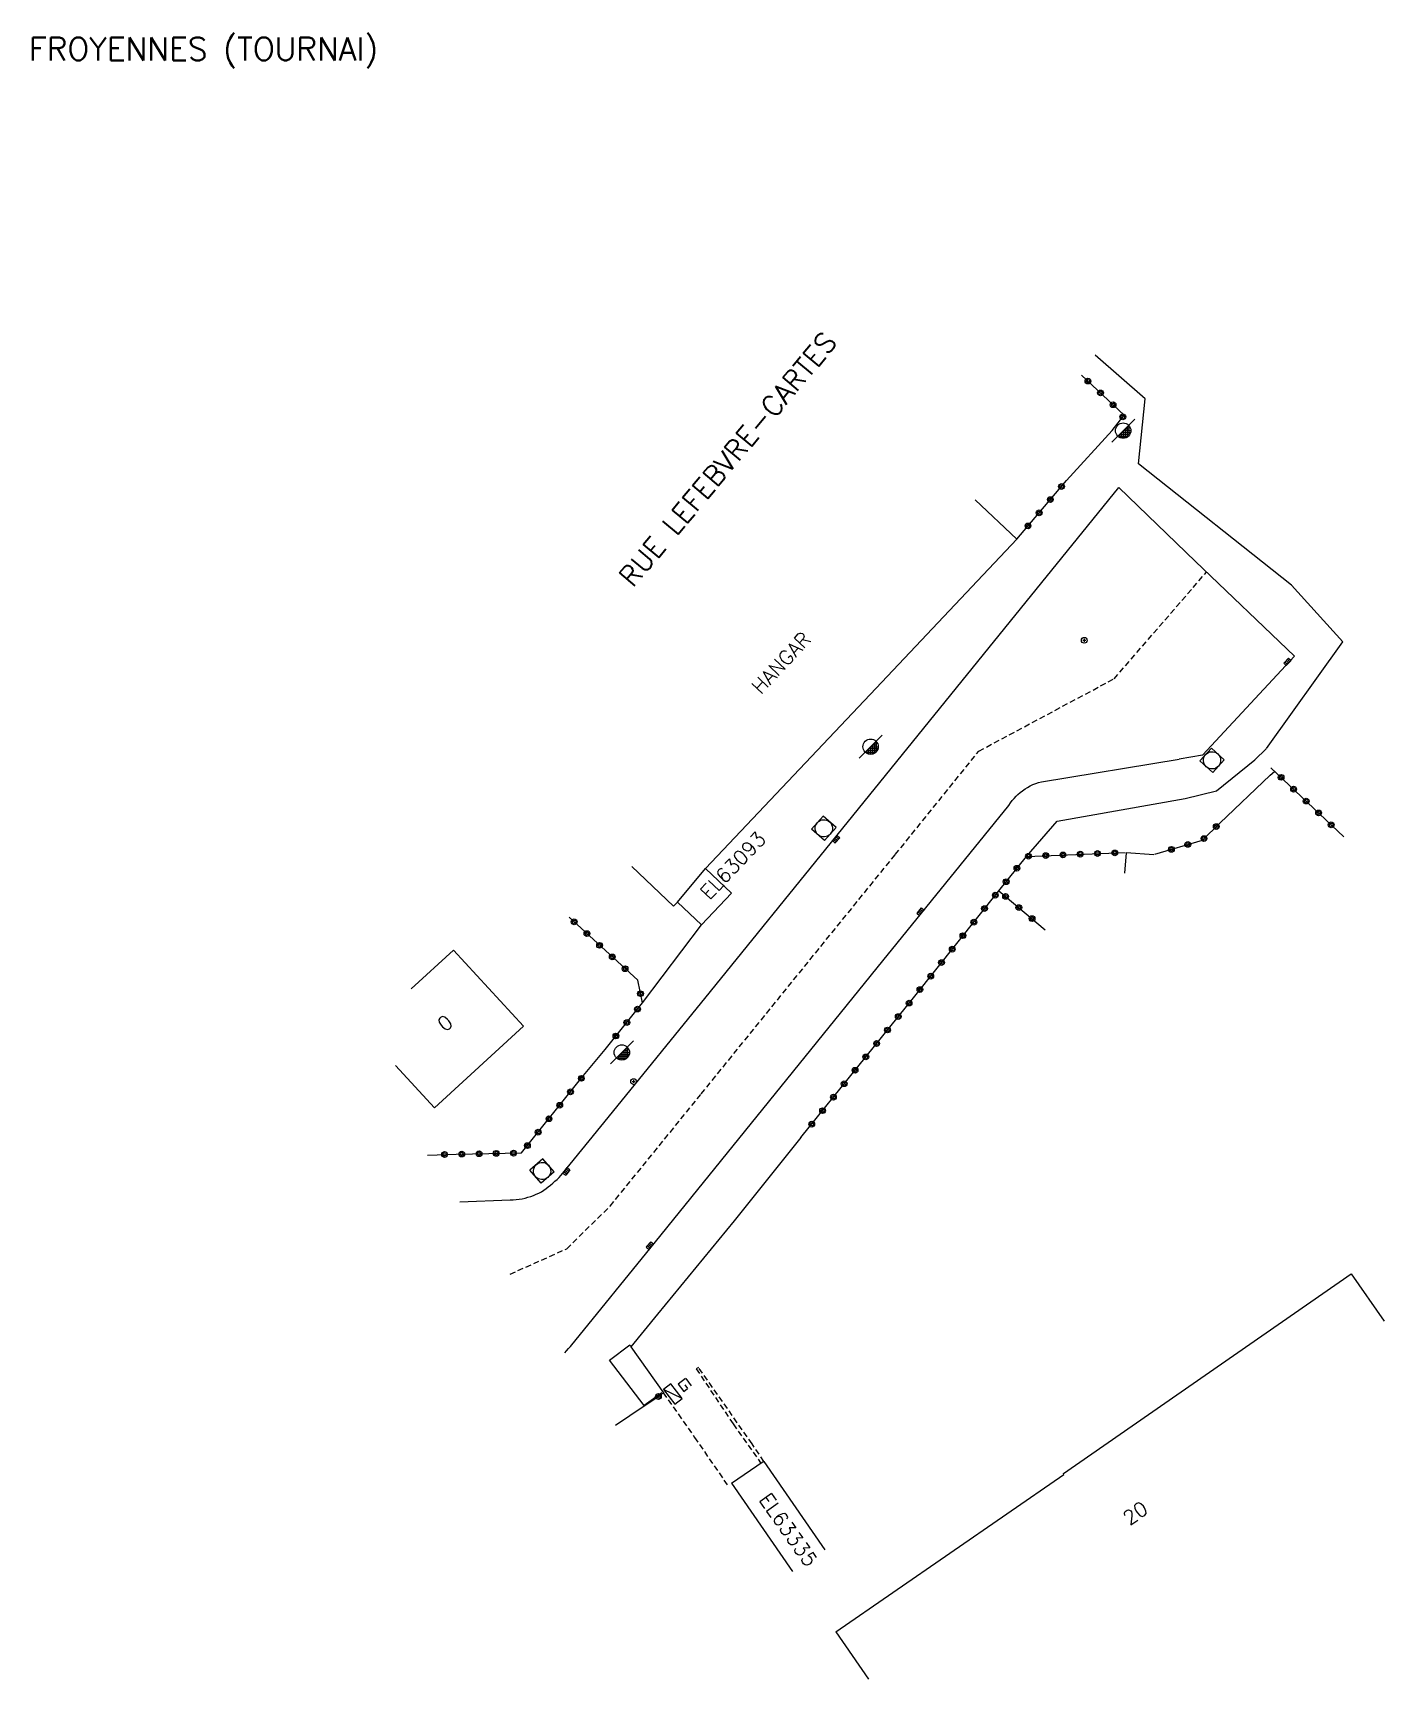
# Model space of a CAD drawing. Header units: millimetres. Extents: x 79000 to 80001, y 145000 to 145988.
# Drawn here: x 79517.5 to 79634.9, y 145844.9 to 145988 of the extents above; entities that cross this region are included whole.
import ezdxf
from ezdxf.enums import TextEntityAlignment as Align

# ---------------------------------------------------------------- set-up
doc = ezdxf.new("R2010")
doc.units = ezdxf.units.MM
doc.linetypes.add('DASHED', pattern=[0.75, 0.5, -0.25])
doc.layers.get('0').update_dxf_attribs({"linetype": 'CONTINUOUS'})
for name, color, linetype in [('W0001', 6, 'DASHED'), ('W0008', 7, 'CONTINUOUS'), ('W0014', 7, 'CONTINUOUS'), ('W0017', 7, 'CONTINUOUS'), ('W0100', 7, 'CONTINUOUS'), ('w0101', 7, 'CONTINUOUS'), ('w0103', 1, 'CONTINUOUS'), ('W0112', 1, 'DASHED'), ('w0312', 3, 'CONTINUOUS'), ('w0322', 7, 'CONTINUOUS'), ('W0400', 7, 'CONTINUOUS'), ('W0420', 7, 'CONTINUOUS'), ('W0431', 7, 'CONTINUOUS'), ('w0432', 7, 'CONTINUOUS'), ('W0470', 7, 'CONTINUOUS'), ('W0856', 7, 'CONTINUOUS'), ('W0980', 7, 'CONTINUOUS'), ('W0989', 7, 'CONTINUOUS'), ('W0991', 7, 'CONTINUOUS'), ('w1338', 7, 'CONTINUOUS')]:
    doc.layers.add(name, color=color, linetype=linetype)
doc.styles.get("Standard").update_dxf_attribs({"font": 'romans.shx', "width": 0.85})

msp = doc.modelspace()

# ---------------------------------------------------------------- texts
at = {"layer": 'W0980'}
msp.add_text('FROYENNES (TOURNAI)', height=2, dxfattribs=at).set_placement((79532.36, 145986.48), align=Align.MIDDLE)
at = {"layer": 'W0989'}
msp.add_text('RUE LEFEBVRE-CARTES', height=1.75, rotation=50.1075, dxfattribs=at).set_placement((79568.97, 145940.28), align=Align.MIDDLE_LEFT)
at = {"layer": 'W0991'}
for s, rotation, p in [('HANGAR', 46.927, (79583, 145932.84)), ('EL63093', 46.2889, (79578.81, 145915.22)), ('0', 42.479, (79553.76, 145901.49)), ('EL63335', 305.2014, (79582.66, 145857.54)), ('20', 34.7679, (79613.67, 145858.85))]:
    msp.add_text(s, height=1.25, rotation=rotation, dxfattribs=at).set_placement(p, align=Align.CENTER)

# ---------------------------------------------------------------- blocks, each defined once
blk = doc.blocks.new('T856')
for p, q in [((-0.125, 0), (0.125, 0)), ((0, 0.125), (0, -0.125))]:
    blk.add_line(p, q)
blk.add_ellipse((0, 0), major_axis=(-0.177, 0.177), ratio=1, start_param=3.9269908, end_param=10.2101761)
blk = doc.blocks.new('T432')
at = {"flags": 128}
for points in [[(-0.4, 2.1), (-0.4, 1.3)], [(-0.39, 2.1), (0.41, 2.1)], [(0, 1.7), (0.4, 1.7)], [(0.4, 1.3), (0.4, 1.7)], [(0.8, 0.8), (-0.8, 0.8)], [(-0.8, 0.8), (-0.8, 0)], [(0.8, 0.8), (-0.8, 0)], [(-0.8, 0), (0.8, 0)], [(-0.4, 1.3), (0.4, 1.3)], [(0.8, 0), (0.8, 0.8)]]:
    blk.add_lwpolyline(points, dxfattribs=at)
blk = doc.blocks.new('T400')
for p, q in [((-0.15, 0.3), (0.15, 0.3)), ((-0.15, -0.25), (-0.15, 0.3)), ((-0.15, 0.15), (0.15, 0.15)), ((-0.15, 0), (0.15, 0)), ((0.15, 0.3), (0.15, -0.25)), ((-0.15, -0.15), (0.15, -0.15)), ((-0.15, -0.25), (-0.15, -0.3)), ((-0.15, -0.3), (0.15, -0.3)), ((0.15, -0.3), (0.15, -0.25))]:
    blk.add_line(p, q)
blk = doc.blocks.new('T420')
for p, q in [((0.75, 0.75), (-0.75, 0.75)), ((-0.75, 0.75), (-0.75, -0.75)), ((0.75, 0.75), (0.75, -0.75)), ((0.75, -0.75), (-0.75, -0.75))]:
    blk.add_line(p, q)
blk.add_ellipse((0, 0), major_axis=(-0.53, 0.53), ratio=1, start_param=3.926991, end_param=10.210176)
blk = doc.blocks.new('T470')
for p, q in [((-1.000002, -1.000002), (1.000002, 1.000002)), ((0, 0), (0.666668, 0)), ((0, 0), (0, -0.666668)), ((0.166667, 0.166667), (0.500001, 0.166667)), ((0.166667, 0.166667), (0.166667, -0.666668)), ((0.333334, 0.333334), (0.500001, 0.333334)), ((0.333334, 0.333334), (0.333334, -0.500001)), ((0.500001, 0.333334), (0.500001, -0.333334)), ((-0.333334, -0.333334), (0.500001, -0.333334)), ((-0.333334, -0.333334), (-0.333334, -0.500001)), ((-0.333334, -0.500001), (0.333334, -0.500001)), ((-0.166667, -0.166667), (0.666668, -0.166667)), ((-0.166667, -0.166667), (-0.166667, -0.666668))]:
    blk.add_line(p, q)
blk.add_ellipse((0, 0), major_axis=(0.471405, 0.471405), ratio=1, start_param=5.4977871438, end_param=11.780972451)
blk = doc.blocks.new('t322o')
at = {"color": 0, "linetype": 'Continuous'}
for radius in [0.25, 0.15]:
    blk.add_circle((0, 0), radius, dxfattribs=at)

# ---------------------------------------------------------------- linework, layer by layer
at = {"layer": 'W0001'}
for points in [[(79611.47, 145931.88), (79619.5, 145941.15)], [(79599.72, 145925.59), (79611.47, 145931.88)], [(79592.46, 145916.6), (79599.72, 145925.59)], [(79585.52, 145908.04), (79592.46, 145916.6)], [(79575.6, 145895.8), (79585.52, 145908.04)], [(79567.69, 145886.05), (79575.6, 145895.8)], [(79563.91, 145882.34), (79567.69, 145886.05)], [(79558.99, 145880.13), (79563.91, 145882.34)]]:
    msp.add_lwpolyline(points, dxfattribs=at)
at = {"layer": 'W0008'}
for points in [[(79563.57, 145888.9), (79567.52, 145893.75), (79576.39, 145904.71), (79586.91, 145917.68), (79602.47, 145936.88), (79611.89, 145948.51), (79618.55, 145942.06), (79627.15, 145933.83), (79619.14, 145925.25), (79617.11, 145924.9)], [(79605.16, 145922.93), (79617.11, 145924.9)], [(79602.33, 145920.87), (79602.47, 145921.09), (79602.62, 145921.29), (79602.78, 145921.48), (79602.95, 145921.66), (79603.12, 145921.83), (79603.31, 145922), (79603.51, 145922.15), (79603.73, 145922.3), (79603.95, 145922.44), (79604.18, 145922.56), (79604.42, 145922.68), (79604.66, 145922.78), (79604.9, 145922.86), (79605.16, 145922.93)], [(79564.23, 145873.85), (79571.61, 145882.95), (79591.39, 145907.36), (79602.33, 145920.87)], [(79559.01, 145886.6), (79559.27, 145886.6), (79559.53, 145886.62), (79559.78, 145886.65), (79560.04, 145886.69), (79560.29, 145886.74), (79560.53, 145886.81), (79560.78, 145886.88), (79561.02, 145886.97), (79561.26, 145887.07), (79561.49, 145887.18), (79561.71, 145887.3), (79561.92, 145887.43), (79562.12, 145887.57), (79562.31, 145887.72), (79562.51, 145887.88), (79562.7, 145888.04), (79562.88, 145888.2), (79563.07, 145888.36), (79563.25, 145888.53), (79563.41, 145888.71), (79563.57, 145888.9)], [(79554.62, 145886.41), (79559.01, 145886.6)], [(79563.75, 145873.28), (79563.9, 145873.46), (79564.06, 145873.66), (79564.23, 145873.85)]]:
    msp.add_lwpolyline(points, dxfattribs=at)
at = {"layer": 'W0014'}
for points in [[(79603.86, 145916.44), (79606.53, 145919.49), (79617.64, 145921.46), (79620.38, 145922.15), (79623.71, 145924.82), (79624.68, 145925.8)], [(79572.18, 145869.81), (79570.64, 145868.73), (79567.64, 145872.66), (79569.4, 145873.98), (79569.46, 145873.85)]]:
    msp.add_lwpolyline(points, dxfattribs=at)
at = {"layer": 'W0017'}
for points in [[(79607.32, 145949.1), (79611.3, 145953.46)], [(79620.67, 145919.33), (79625.03, 145923.5)], [(79570.49, 145903.71), (79575.61, 145910.49)], [(79565.23, 145897.22), (79567.25, 145899.66)], [(79584.26, 145892), (79578.46, 145884.78), (79571.8, 145876.64), (79569.49, 145873.81), (79572.31, 145869.81)], [(79570.63, 145868.66), (79568.14, 145866.97)]]:
    msp.add_lwpolyline(points, dxfattribs=at)
at = {"layer": 'W0100'}
for points in [[(79603.02, 145944.01), (79599.39, 145947.44)], [(79591.29, 145931.57), (79603.02, 145944.01)], [(79575.96, 145915.4), (79591.29, 145931.57)], [(79573.2, 145912.11), (79569.57, 145915.55)], [(79573.54, 145912.47), (79575.96, 145915.4)], [(79573.2, 145912.11), (79573.54, 145912.47)]]:
    msp.add_lwpolyline(points, dxfattribs=at)
at = {"layer": 'w0101'}
for points in [[(79554.08, 145908.3), (79550.4, 145904.92)], [(79554.08, 145908.3), (79560.15, 145901.68)], [(79560.15, 145901.68), (79552.42, 145894.59)], [(79552.42, 145894.59), (79549.04, 145898.28)], [(79607.06, 145862.81), (79632.08, 145880.15)], [(79632.08, 145880.15), (79634.93, 145876.04)], [(79587.28, 145849.06), (79607.09, 145862.72)], [(79607.09, 145862.72), (79607.06, 145862.81)], [(79587.28, 145849.06), (79590.12, 145844.94)]]:
    msp.add_lwpolyline(points, dxfattribs=at)
at = {"layer": 'w0103'}
msp.add_lwpolyline([(79614.92, 145916.57), (79612.52, 145916.75), (79612.37, 145914.99)], dxfattribs=at)
at = {"layer": 'W0112'}
for points in [[(79581.04, 145863.85), (79580.02, 145865.38), (79575.36, 145872.03), (79575.16, 145871.9), (79578.37, 145867.11), (79580.76, 145863.72)], [(79572.2, 145869.74), (79572.3, 145869.82), (79575.02, 145865.94), (79577.99, 145861.63)]]:
    msp.add_lwpolyline(points, dxfattribs=at)
at = {"layer": 'w0312'}
msp.add_lwpolyline([(79624.7, 145925.81), (79631.35, 145935.09), (79626.88, 145940), (79613.6, 145950.55), (79614.18, 145956.22), (79609.83, 145960.01)], dxfattribs=at)
at = {"layer": 'w0322'}
for points in [[(79611.3, 145953.46), (79612.34, 145954.78), (79608.65, 145958.27)], [(79603.02, 145944.01), (79607.32, 145949.1)], [(79625.03, 145923.5), (79625.42, 145923.83)], [(79615.01, 145916.62), (79619.15, 145917.86), (79620.67, 145919.34)], [(79584.26, 145892), (79594.15, 145904.29), (79601.46, 145913.45), (79603.86, 145916.44), (79612.42, 145916.78)], [(79567.25, 145899.66), (79570.49, 145903.71), (79570.08, 145905.67)], [(79551.8, 145890.48), (79554.29, 145890.56), (79559.98, 145890.67), (79565.23, 145897.21)], [(79572.16, 145869.68), (79570.63, 145868.66)]]:
    msp.add_lwpolyline(points, dxfattribs=at)
at = {"layer": 'W0431'}
for points in [[(79573.54, 145912.47), (79575.61, 145910.49), (79578.23, 145913.24), (79575.96, 145915.4)], [(79578.24, 145861.96), (79580.97, 145863.86)], [(79580.97, 145863.86), (79581.04, 145863.85)], [(79581.04, 145863.85), (79586.33, 145856.18)], [(79578.24, 145861.96), (79583.53, 145854.29)]]:
    msp.add_lwpolyline(points, dxfattribs=at)
at = {"layer": 'w1338'}
for points in [[(79625.09, 145924.15), (79631.42, 145918.15)], [(79601.46, 145913.45), (79605.48, 145910.06)], [(79570.08, 145905.67), (79564.12, 145911.15)]]:
    msp.add_lwpolyline(points, dxfattribs=at)

# ---------------------------------------------------------------- block references
at = {"layer": 'w0322'}
for p, rotation in [((79609.2, 145957.75), 136.6008116562899), ((79610.29, 145956.72), 136.6008116562899), ((79611.38, 145955.69), 136.6008116562899), ((79612.23, 145954.64), 51.87670310159833), ((79605.93, 145947.45), 49.80807196955315), ((79606.9, 145948.59), 49.80807196955315), ((79604.96, 145946.3), 49.80807196955315), ((79603.99, 145945.16), 49.80807196955315), ((79620.35, 145919.03), 44.04015955159912), ((79617.88, 145917.48), 16.75135677395244), ((79619.28, 145917.99), 44.04015955159912), ((79604.03, 145916.45), 2.287768130100644), ((79605.53, 145916.51), 2.287768130100644), ((79607.03, 145916.57), 2.287768130100644), ((79608.53, 145916.63), 2.287768130100644), ((79610.03, 145916.69), 2.287768130100644), ((79611.53, 145916.74), 2.287768130100644), ((79616.45, 145917.05), 16.75135677395244), ((79603.03, 145915.41), 51.19137831373744), ((79601.15, 145913.07), 51.40834298458201), ((79602.09, 145914.24), 51.19137831373744), ((79600.21, 145911.9), 51.40834298458201), ((79599.28, 145910.72), 51.40834298458201), ((79598.34, 145909.55), 51.40834298458201), ((79597.41, 145908.38), 51.40834298458201), ((79595.54, 145906.03), 51.40834298458201), ((79596.47, 145907.21), 51.40834298458201), ((79594.6, 145904.86), 51.40834298458201), ((79570.06, 145903.17), 51.34973959531371), ((79570.32, 145904.51), 101.8929658430855), ((79593.66, 145903.69), 51.20126184050096), ((79569.13, 145902), 51.34973959531371), ((79592.72, 145902.52), 51.20126184050096), ((79568.19, 145900.83), 51.34973959531371), ((79590.84, 145900.18), 51.20126184050096), ((79591.78, 145901.35), 51.20126184050096), ((79589.9, 145899.01), 51.20126184050096), ((79588.96, 145897.85), 51.20126184050096), ((79564.24, 145895.98), 51.27650669891025), ((79565.18, 145897.15), 51.27650669891025), ((79588.02, 145896.68), 51.20126184050096), ((79563.3, 145894.81), 51.27650669891025), ((79587.08, 145895.51), 51.20126184050096), ((79562.37, 145893.64), 51.27650669891025), ((79585.2, 145893.17), 51.20126184050096), ((79586.14, 145894.34), 51.20126184050096), ((79561.43, 145892.47), 51.27650669891025), ((79553.3, 145890.53), 1.866578158718968), ((79554.79, 145890.57), 1.090729903196908), ((79556.29, 145890.6), 1.090729903196908), ((79557.79, 145890.63), 1.090729903196908), ((79559.29, 145890.65), 1.090729903196908), ((79560.49, 145891.3), 51.27650669891025), ((79571.88, 145869.5), 213.803813814171)]:
    msp.add_blockref('t322o', p, dxfattribs=dict(at, rotation=rotation))
at = {"layer": 'W0400'}
for p, rotation in [((79626.53, 145933.35), 315.916386157763), ((79587.33, 145917.92), 317.8211628669007), ((79594.65, 145911.64), 320.0516160973779), ((79563.89, 145889.06), 321.7336776819878), ((79571.13, 145882.62), 320.4053068820626)]:
    msp.add_blockref('T400', p, dxfattribs=dict(at, rotation=rotation))
at = {"layer": 'W0420'}
for p, rotation in [((79619.98, 145924.79), 318.0188217770522), ((79586.25, 145918.88), 318.5417356177426), ((79561.77, 145889.1), 311.0577033891456)]:
    msp.add_blockref('T420', p, dxfattribs=dict(at, rotation=rotation))
at = {"layer": 'w0432', "rotation": 307.1787657681873}
msp.add_blockref('T432', (79572.81, 145869.48), dxfattribs=at)
at = {"layer": 'W0470'}
for p in [(79612.26, 145953.44), (79590.31, 145925.97), (79568.7, 145899.4)]:
    msp.add_blockref('T470', p, dxfattribs=at)
at = {"layer": 'W0856'}
for p in [(79608.88, 145935.22), (79569.72, 145896.87)]:
    msp.add_blockref('T856', p, dxfattribs=at)
at = {"layer": 'w1338'}
for p, rotation in [((79625.98, 145923.31), 316.5412238428278), ((79627.07, 145922.28), 316.5412238428278), ((79628.16, 145921.25), 316.5412238428278), ((79629.24, 145920.22), 316.5412238428278), ((79630.33, 145919.18), 316.5412238428278), ((79602.04, 145912.96), 319.8726621468713), ((79603.19, 145911.99), 319.8726621468713), ((79564.56, 145910.75), 137.3648872566734), ((79604.34, 145911.03), 319.8726621468713), ((79565.67, 145909.73), 137.3648872566734), ((79566.77, 145908.71), 137.3648872566734), ((79567.87, 145907.7), 137.3648872566734), ((79568.98, 145906.68), 137.3648872566734)]:
    msp.add_blockref('t322o', p, dxfattribs=dict(at, rotation=rotation))

msp.set_redraw_order([(e.dxf.handle, doc.entitydb.next_handle()) for e in msp.query("TEXT MTEXT ATTDEF DIMENSION ARC_DIMENSION")])  # texts and dimensions are drawn at this point

doc.saveas('drawing.dxf')
